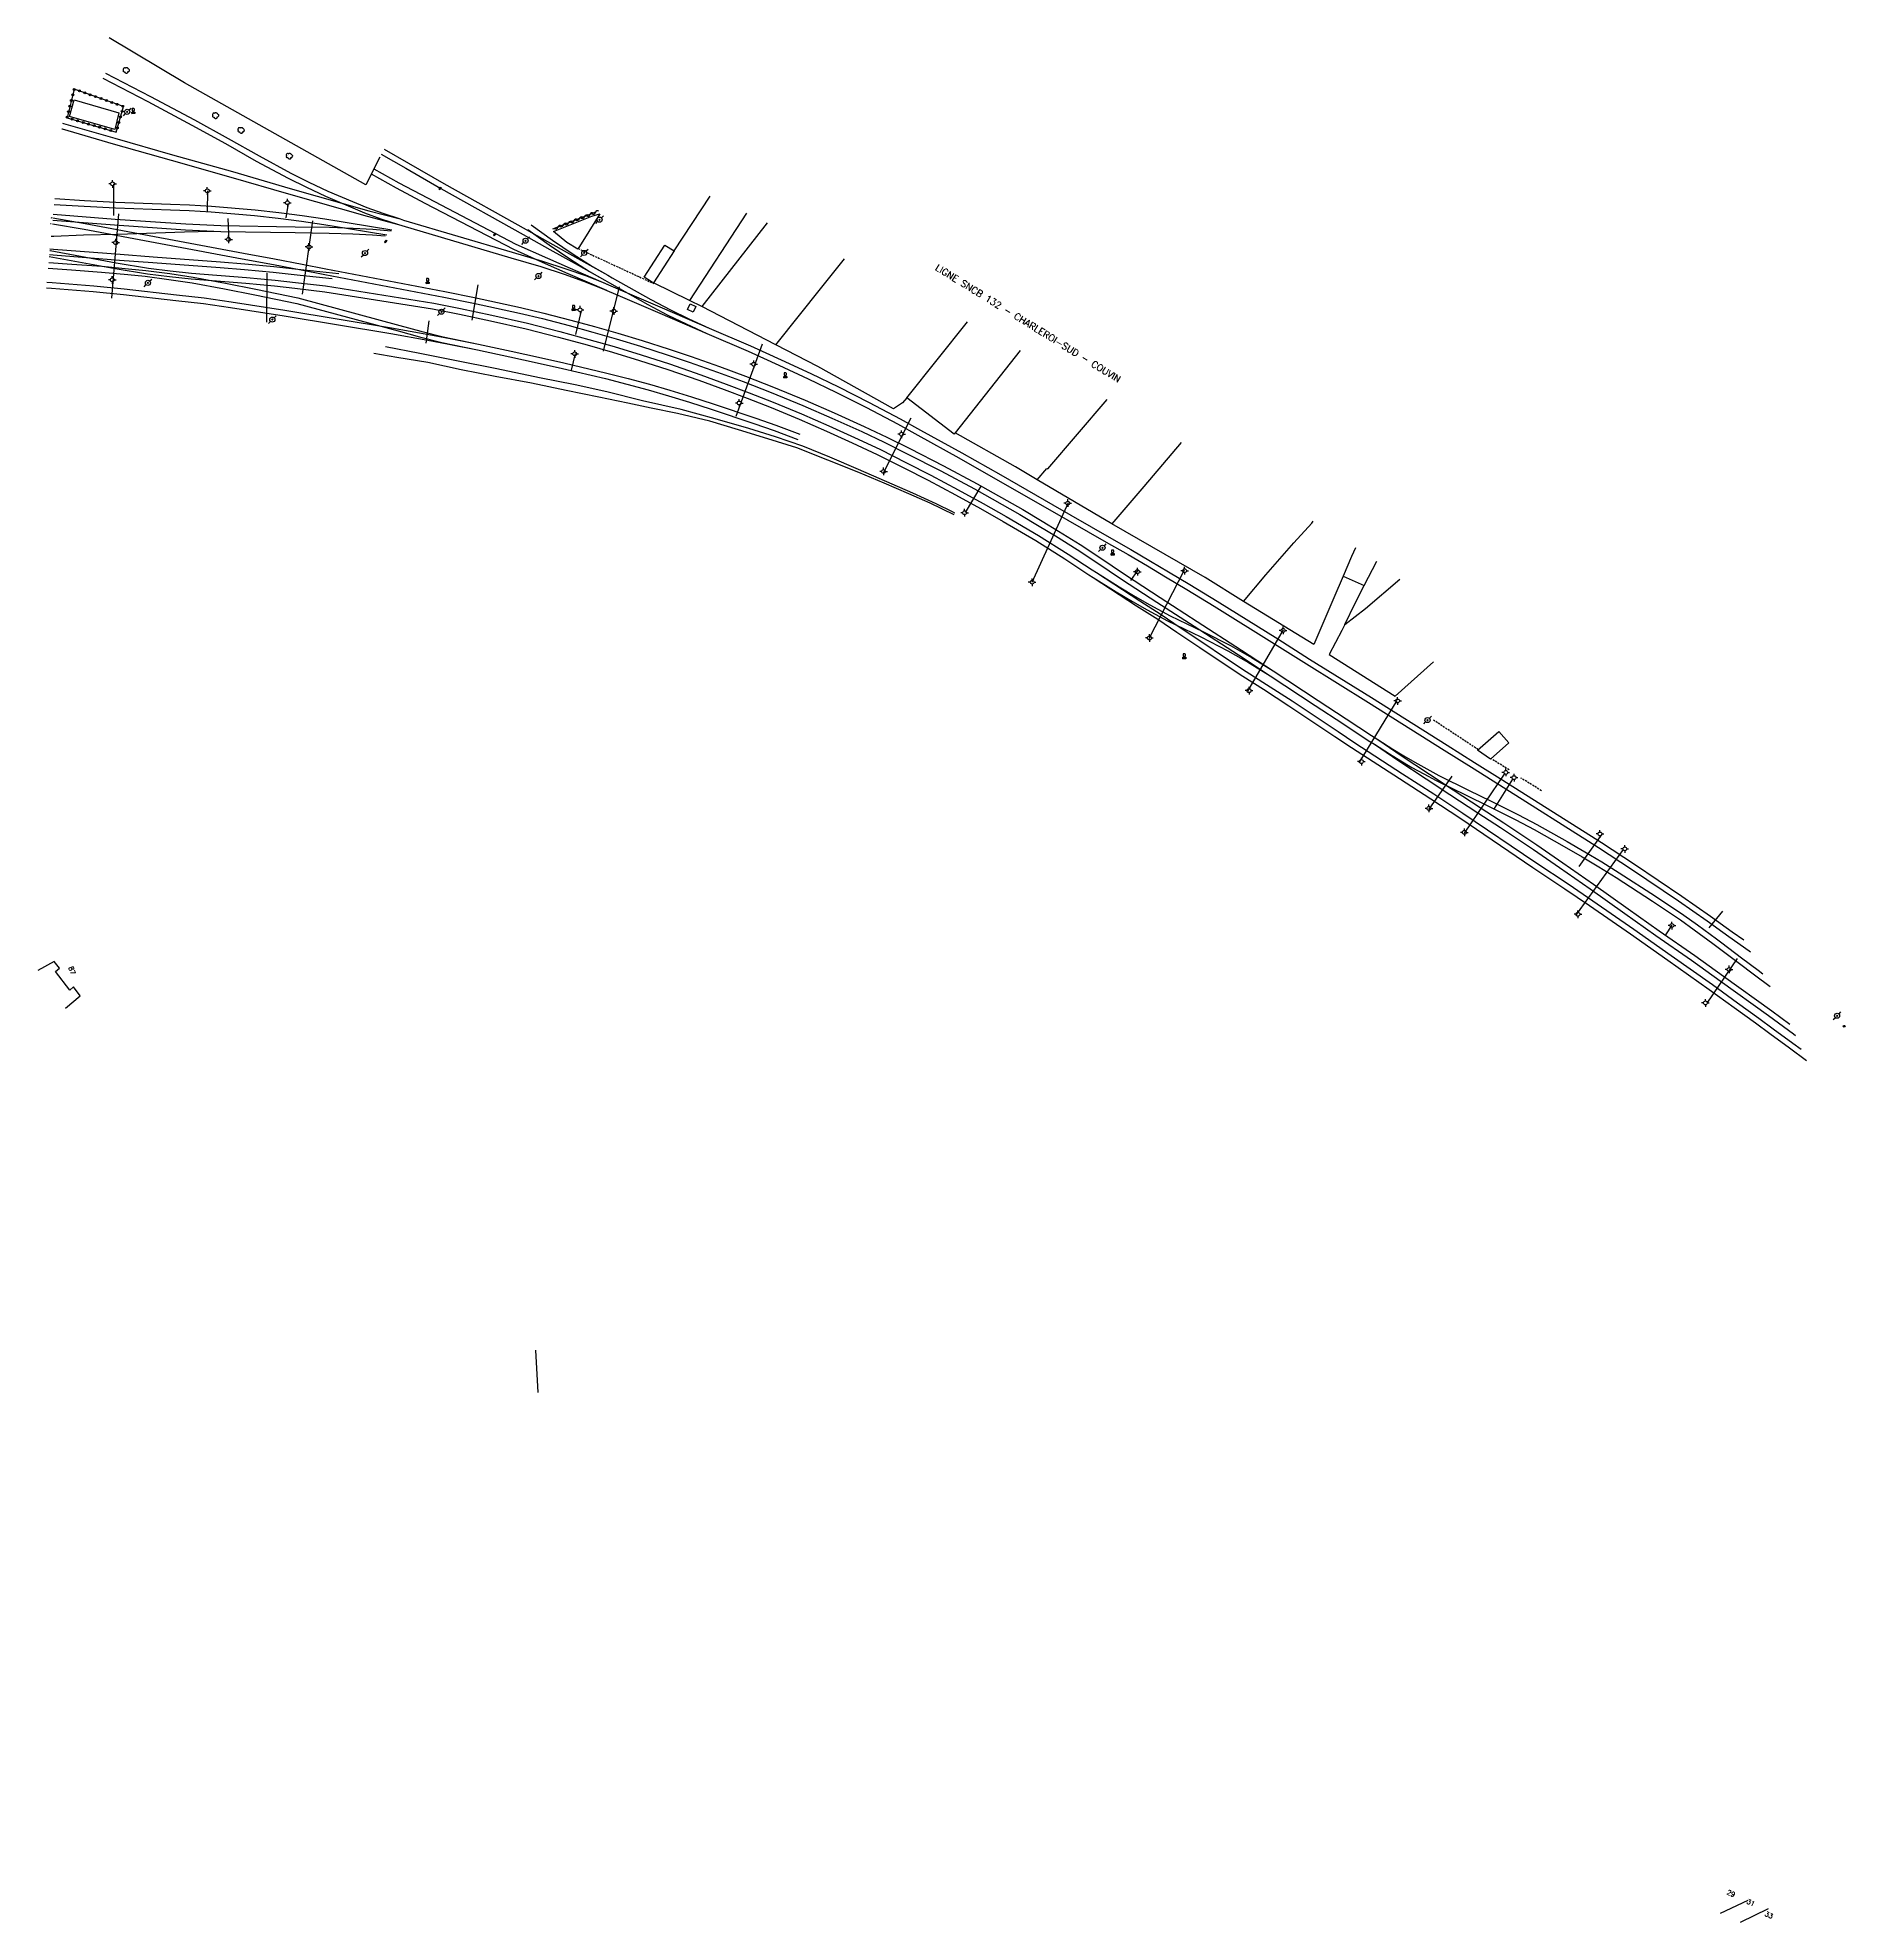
# Model space of a CAD drawing. Header units: millimetres. Extents: x 155000 to 156001, y 121015 to 121765.
# Drawn here: x 155409.8 to 155881.5, y 121015 to 121506.6 of the extents above; entities that cross this region are included whole.
import ezdxf
from ezdxf.enums import TextEntityAlignment as Align

# ---------------------------------------------------------------- set-up
doc = ezdxf.new("R2010")
doc.units = ezdxf.units.MM
doc.linetypes.add('DASHED', pattern=[0.75, 0.5, -0.25])
doc.layers.get('0').update_dxf_attribs({"linetype": 'CONTINUOUS'})
for name, color, linetype in [('W0100', 7, 'CONTINUOUS'), ('W0101', 7, 'CONTINUOUS'), ('W0104', 1, 'CONTINUOUS'), ('W0112', 1, 'DASHED'), ('W0211', 2, 'CONTINUOUS'), ('W0214', 2, 'CONTINUOUS'), ('W0300', 7, 'CONTINUOUS'), ('W0310', 3, 'CONTINUOUS'), ('W0323', 7, 'CONTINUOUS'), ('W0401', 7, 'CONTINUOUS'), ('W0438', 7, 'CONTINUOUS'), ('W0473', 7, 'CONTINUOUS'), ('W0610', 7, 'CONTINUOUS'), ('W0611', 7, 'CONTINUOUS'), ('W0700', 7, 'CONTINUOUS'), ('W0856', 7, 'CONTINUOUS'), ('W0984', 7, 'CONTINUOUS'), ('W0989', 7, 'CONTINUOUS'), ('W1102', 7, 'CONTINUOUS')]:
    doc.layers.add(name, color=color, linetype=linetype)
doc.styles.get("Standard").update_dxf_attribs({"font": 'romans.shx', "width": 0.85})

# ---------------------------------------------------------------- blocks, each defined once
blk = doc.blocks.new('T438')
for p, q in [((-0.4, 0.2), (0.4, 0.2)), ((-0.4, -0.2), (-0.4, 0.2)), ((0.15, 1.1), (-0.3, 1.1)), ((-0.3, 1.1), (-0.3, 0.5)), ((-0.3, 0.5), (0.15, 0.5)), ((0.3, 0.65), (0.3, 0.95)), ((0.4, 0.2), (0.4, -0.2))]:
    blk.add_line(p, q)
at = {"flags": 128}
for points in [[(-0.4, -0.2), (0.4, 0.2)], [(0.4, -0.2), (-0.4, -0.2)]]:
    blk.add_lwpolyline(points, dxfattribs=at)
for centre, major_axis, start_param, end_param in [((0.15, 0.95), (0.106, -0.106), 0.785398, 2.356194), ((0.15, 0.65), (0.106, 0.106), 3.926991, 5.497787)]:
    blk.add_ellipse(centre, major_axis=major_axis, ratio=1, start_param=start_param, end_param=end_param)
blk = doc.blocks.new('T473')
for p, q in [((-0.166667, 0.166667), (0.166667, -0.166667)), ((-0.166667, -0.166667), (0.166667, 0.166667)), ((0.500001, 0.500001), (1.000002, 1.000002)), ((-1.000002, -1.000002), (-0.500001, -0.500001))]:
    blk.add_line(p, q)
blk.add_ellipse((0, 0), major_axis=(0.471405, 0.471405), ratio=1, start_param=5.4977871438, end_param=11.780972451)
blk = doc.blocks.new('T610')
for p, q in [((-0.500001, 0), (-1.000002, 0)), ((0, 0.500001), (0, 1.000002)), ((0.500001, 0), (1.000002, 0)), ((0, -0.500001), (0, -1.000002))]:
    blk.add_line(p, q)
blk.add_ellipse((0, 0), major_axis=(-0.353554, 0.353554), ratio=1, start_param=3.926990817, end_param=10.2101761242)
blk = doc.blocks.new('T300')
for p, q in [((-0.8, 0.51), (-0.86, 0.34)), ((-0.86, 0.34), (-0.86, 0.17)), ((-0.86, 0.17), (-0.74, 0.06)), ((-0.69, 0.63), (-0.8, 0.51)), ((-0.8, -0.06), (-0.74, 0.06)), ((-0.74, 0.06), (-0.69, 0.11)), ((-0.57, 0.69), (-0.69, 0.63)), ((-0.46, 0.69), (-0.57, 0.69)), ((-0.29, 0.63), (-0.46, 0.69)), ((-0.29, 0.63), (-0.17, 0.74)), ((-0.23, 0.57), (-0.29, 0.63)), ((-0.17, 0.74), (-0.06, 0.8)), ((-0.06, 0.8), (0.06, 0.8)), ((0.06, 0.8), (0.23, 0.74)), ((0.23, 0.74), (0.34, 0.63)), ((0.34, 0.63), (0.4, 0.51)), ((0.46, 0.46), (0.34, 0.46)), ((0.4, 0.51), (0.4, 0.46)), ((0.57, 0.4), (0.46, 0.46)), ((0.57, 0.4), (0.69, 0.29)), ((0.69, 0.29), (0.74, 0.17)), ((0.74, 0.06), (0.69, -0.17)), ((0.74, 0.17), (0.74, 0.06)), ((-0.8, -0.17), (-0.8, -0.06)), ((-0.8, -0.23), (-0.8, -0.17)), ((-0.74, -0.34), (-0.8, -0.23)), ((-0.69, -0.4), (-0.74, -0.34)), ((-0.51, -0.46), (-0.69, -0.4)), ((-0.4, -0.46), (-0.51, -0.46)), ((-0.4, -0.46), (-0.34, -0.46)), ((-0.34, -0.46), (-0.34, -0.4)), ((-0.34, -0.51), (-0.34, -0.46)), ((-0.29, -0.63), (-0.34, -0.51)), ((-0.17, -0.74), (-0.29, -0.63)), ((-0.06, -0.8), (-0.17, -0.74)), ((0.06, -0.8), (-0.06, -0.8)), ((0.17, -0.74), (0.06, -0.8)), ((0.23, -0.69), (0.17, -0.74)), ((0.29, -0.46), (0.23, -0.46)), ((0.29, -0.63), (0.23, -0.69)), ((0.46, -0.4), (0.29, -0.46)), ((0.34, -0.51), (0.29, -0.63)), ((0.34, -0.51), (0.34, -0.46)), ((0.57, -0.34), (0.46, -0.4)), ((0.63, -0.29), (0.57, -0.34)), ((0.69, -0.17), (0.63, -0.29))]:
    blk.add_line(p, q)
blk = doc.blocks.new('T401')
for p, q in [((-0.3, 0.3), (0, 0.3)), ((-0.3, -0.25), (-0.3, 0.3)), ((-0.3, 0.15), (0, 0.15)), ((-0.3, 0), (0, 0)), ((0, 0.3), (0, -0.25)), ((-0.3, -0.15), (0, -0.15)), ((-0.3, -0.25), (-0.3, -0.3)), ((-0.3, -0.3), (0, -0.3)), ((0, -0.3), (0, -0.25))]:
    blk.add_line(p, q)
blk = doc.blocks.new('T856')
for p, q in [((-0.125, 0), (0.125, 0)), ((0, 0.125), (0, -0.125))]:
    blk.add_line(p, q)
blk.add_ellipse((0, 0), major_axis=(-0.177, 0.177), ratio=1, start_param=3.9269908, end_param=10.2101761)
blk = doc.blocks.new('t310o')
at = {"color": 0, "linetype": 'Continuous'}
for centre, start, end in [((-0.5, 0.38), 216.8699, 323.1304), ((0.5, -0.37), 36.8699, 143.1303)]:
    blk.add_arc(centre, 0.625, start, end, dxfattribs=at)
blk = doc.blocks.new('t323o')
at = {"color": 0, "linetype": 'Continuous'}
for radius in [0.25, 0.15]:
    blk.add_circle((0, 0), radius, dxfattribs=at)

msp = doc.modelspace()

# ---------------------------------------------------------------- linework, layer by layer
at = {"layer": 'W0100'}
msp.add_lwpolyline([(155417.03, 121253.5), (155420.87, 121256.75), (155419.14, 121259.03), (155418.22, 121258.17), (155414.49, 121263.08), (155415.46, 121263.91), (155414.14, 121265.66), (155409.81, 121263.29)], dxfattribs=at)
at = {"layer": 'W0101'}
for points in [[(155724.43, 121359.56), (155714.41, 121365.83), (155690.11, 121379.84), (155670.62, 121391.28), (155664.97, 121394.7), (155649.19, 121403.61), (155648.9, 121403.23), (155636.58, 121412.67), (155635.42, 121411.41), (155633.08, 121409.8), (155613.34, 121420.85), (155602.43, 121426.52), (155583.12, 121436.54), (155579.9, 121438.12), (155570.49, 121442.67), (155569.74, 121443.15), (155568.07, 121444.18), (155573.44, 121452.51), (155575.92, 121451.04), (155585.27, 121465.32)], [(155753.65, 121373.59), (155752.65, 121371.28), (155750.43, 121366.2), (155747.97, 121360.53), (155742.8, 121348.33), (155724.43, 121359.56)]]:
    msp.add_lwpolyline(points, dxfattribs=at)
at = {"layer": 'W0104'}
for points in [[(155499.04, 121475.51), (155495.4, 121468.22), (155495.4, 121468.22), (155448.15, 121494.91), (155428.45, 121506.64)], [(155594.78, 121460.89), (155579.9, 121438.12)], [(155600.17, 121458.38), (155583.12, 121436.54)], [(155575.92, 121451.04), (155570.49, 121442.67)], [(155602.43, 121426.52), (155614.44, 121441.57), (155620.33, 121448.99)], [(155636.58, 121412.67), (155652.39, 121432.55)], [(155666.2, 121425.07), (155649.19, 121403.61)], [(155670.62, 121391.28), (155673.13, 121394.31), (155673.37, 121394.17), (155688.83, 121412.29)], [(155708.14, 121401.02), (155698.39, 121389.6), (155690.11, 121379.84)], [(155724.43, 121359.56), (155730.23, 121366.54), (155737.56, 121374.9), (155742.23, 121380.02), (155742.63, 121380.51)], [(155750.43, 121366.2), (155755.88, 121363.72)], [(155750.83, 121353.56), (155756.28, 121357.72), (155765.26, 121365.38)], [(155755.88, 121363.72), (155759.18, 121370.12)], [(155750.83, 121353.56), (155753.53, 121359.16), (155755.88, 121363.72)], [(155750.83, 121353.56), (155750.07, 121351.99), (155746.77, 121345.78), (155763.96, 121334.89)], [(155773.97, 121343.82), (155773.97, 121343.82), (155763.96, 121334.89)]]:
    msp.add_lwpolyline(points, dxfattribs=at)
for points in [[(155429.91, 121482.73), (155418.14, 121486.05), (155419.3, 121490.4), (155431.01, 121487.05)], [(155556.46, 121460.7), (155550.71, 121451.48), (155547.91, 121453.21), (155544.4, 121456.1), (155554.4, 121460.06)], [(155580.07, 121437.22), (155581.53, 121436.55), (155580.87, 121435.09), (155579.4, 121435.76)], [(155785.52, 121320.82), (155791.02, 121325.69), (155793.63, 121322.71), (155788.89, 121318.46)]]:
    msp.add_lwpolyline(points, close=True, dxfattribs=at)
at = {"layer": 'W0112'}
for points in [[(155550.83, 121451.66), (155553.23, 121450.53), (155570.58, 121442.51)], [(155785.65, 121320.94), (155773.79, 121328.77)], [(155793.71, 121315.66), (155789.03, 121318.58)], [(155802.15, 121310.23), (155796.82, 121313.51)]]:
    msp.add_lwpolyline(points, dxfattribs=at)
at = {"layer": 'W0211'}
msp.add_lwpolyline([(155649.08, 121382.62), (155649.08, 121382.62), (155648.53, 121382.94), (155644.2, 121385.01), (155638.12, 121387.84), (155624.01, 121394.03), (155616.53, 121397.23), (155609.48, 121400.07), (155602.36, 121402.53), (155595.4, 121404.67), (155586.54, 121407.26), (155577.73, 121409.67), (155567.65, 121411.95), (155558.32, 121414.24), (155550.02, 121416.09), (155540.7, 121417.93), (155529.57, 121420.29), (155518.61, 121422.45), (155509.51, 121424.29), (155500.6, 121426.04)], dxfattribs=at)
at = {"layer": 'W0214'}
msp.add_lwpolyline([(155648.92, 121382.22), (155642.67, 121385.22), (155637.11, 121387.66), (155630.65, 121390.46), (155624.07, 121393.25), (155607.85, 121399.64), (155600.28, 121402.01), (155592.67, 121404.37), (155585.18, 121406.6), (155576.74, 121408.62), (155569.89, 121410), (155563.81, 121411.29), (155556.25, 121412.87), (155547.73, 121414.6), (155538.69, 121416.55), (155529.15, 121418.27), (155520.32, 121419.99), (155511.64, 121421.93), (155503.52, 121423.21), (155497.48, 121424.28)], dxfattribs=at)
at = {"layer": 'W0310'}
msp.add_lwpolyline([(155555.36, 121461.1), (155544.15, 121456.68)], dxfattribs=at)
at = {"layer": 'W0323'}
msp.add_lwpolyline([(155430.3, 121482.03), (155432.18, 121488.68), (155419.35, 121493.25), (155417.46, 121485.76)], close=True, dxfattribs=at)
at = {"layer": 'W0611'}
for points in [[(155429.6, 121468.51), (155429.59, 121460.24)], [(155454.1, 121461.35), (155454.24, 121466.66)], [(155430.86, 121460.69), (155429.03, 121438.73)], [(155459.76, 121453.54), (155459.51, 121459.51)], [(155474.64, 121459.65), (155475.23, 121463.43)], [(155481.52, 121458.88), (155478.84, 121439.75)], [(155469.63, 121445.24), (155469.53, 121432.47)], [(155523.15, 121432.92), (155524.75, 121442.14)], [(155557.41, 121424.91), (155561.59, 121441.69)], [(155550.21, 121429.26), (155551.7, 121435.38)], [(155511.14, 121426.95), (155511.94, 121432.77)], [(155598.83, 121426.71), (155591.95, 121407.84)], [(155549.07, 121419.92), (155550.14, 121424.23)], [(155630.49, 121393.13), (155637.76, 121407.45)], [(155655.88, 121389.67), (155651.82, 121382.75)], [(155678.68, 121385.33), (155669.24, 121364.51)], [(155695.05, 121365.02), (155696.82, 121367.7)], [(155708.97, 121367.74), (155699.77, 121349.87)], [(155725.59, 121336.22), (155734.86, 121352.15)], [(155764.44, 121333.78), (155754.54, 121317.51)], [(155772.86, 121305.38), (155778.87, 121314)], [(155792.58, 121314.79), (155781.97, 121299.19)], [(155794.65, 121313.26), (155789.81, 121305.6)], [(155817.89, 121298.87), (155811.91, 121290.44)], [(155811.17, 121277.7), (155823.54, 121294.86)], [(155849.37, 121278.79), (155845.81, 121274.43)], [(155836.21, 121275.15), (155834.52, 121272.59)], [(155853.27, 121266.43), (155845.34, 121254.83)]]:
    msp.add_lwpolyline(points, dxfattribs=at)
at = {"layer": 'W0700'}
for points in [[(155426.78, 121496.1), (155438.51, 121489.96), (155450.01, 121483.86), (155458.78, 121479.05), (155466.85, 121474.46), (155475.17, 121470), (155479.94, 121467.63), (155484.92, 121465.28), (155495.1, 121460.96), (155499.38, 121459.43), (155503.93, 121457.92), (155504.82, 121457.63), (155533.23, 121449.22)], [(155427.48, 121497.43), (155439.22, 121491.3), (155450.73, 121485.19), (155459.52, 121480.37), (155467.58, 121475.79), (155475.86, 121471.35), (155480.6, 121468.99), (155485.54, 121466.65), (155495.65, 121462.37), (155499.87, 121460.86), (155504.36, 121459.37), (155505.29, 121459.06), (155533.65, 121450.67)], [(155416.3, 121484.35), (155416.57, 121484.28), (155429.93, 121480.4), (155445.02, 121476.12), (155460.6, 121471.71), (155475.68, 121467.35), (155496.17, 121461.51), (155504.36, 121459.37)], [(155416.1, 121482.84), (155416.16, 121482.83), (155429.52, 121478.95), (155444.61, 121474.66), (155460.18, 121470.26), (155475.26, 121465.9), (155495.77, 121460.06), (155503.93, 121457.92)], [(155499.45, 121476.25), (155505.85, 121472.58), (155515.03, 121467.29), (155536.49, 121455.3)], [(155500.18, 121477.58), (155506.6, 121473.89), (155515.79, 121468.6), (155537.23, 121456.62)], [(155496.83, 121471.1), (155503.34, 121467.46), (155510.83, 121463.5), (155533.92, 121451.44)], [(155497.51, 121472.45), (155504.06, 121468.79), (155511.54, 121464.84), (155534.53, 121452.82)], [(155414.29, 121464.66), (155422.01, 121464.22), (155430.18, 121463.78), (155444.49, 121463.26), (155449.44, 121463.04), (155455.17, 121462.73), (155466.55, 121461.77), (155472.75, 121461.08), (155478.83, 121460.28), (155484.71, 121459.4), (155490.59, 121458.46), (155496.36, 121457.47), (155502.25, 121456.52)], [(155413.27, 121459.73), (155413.51, 121459.69)], [(155413.75, 121459.09), (155429.88, 121457.81), (155448.35, 121456.54), (155457.57, 121456.13), (155476.98, 121455.84), (155485.89, 121455.67), (155492.05, 121455.49), (155497.16, 121455.2), (155500.48, 121454.92)], [(155413.8, 121459.64), (155422.22, 121458.18), (155463.48, 121450.48), (155471.59, 121448.94), (155478.84, 121447.55), (155485.02, 121446.33), (155516.07, 121440.41), (155523.81, 121438.91), (155535.82, 121436.28), (155541.87, 121434.82), (155548.91, 121433), (155555.06, 121431.31), (155561.15, 121429.55), (155567.52, 121427.62), (155574.55, 121425.38), (155580.32, 121423.47), (155587.69, 121420.86), (155594.46, 121418.37), (155601.78, 121415.52), (155610.05, 121412.08), (155617.61, 121408.79), (155625.45, 121405.26), (155631.33, 121402.46), (155637.37, 121399.48), (155646.16, 121394.99), (155654.94, 121390.28), (155666.83, 121383.55)], [(155413.89, 121460.59), (155429.99, 121459.31), (155448.43, 121458.05), (155457.61, 121457.64), (155477.01, 121457.35), (155485.93, 121457.18), (155492.11, 121457), (155497.27, 121456.7), (155502.02, 121456.3)], [(155414.14, 121463.16), (155421.93, 121462.71), (155430.11, 121462.28), (155444.43, 121461.75), (155449.37, 121461.53), (155455.06, 121461.23), (155466.4, 121460.27), (155472.57, 121459.58), (155478.62, 121458.78), (155484.48, 121457.91), (155490.35, 121456.97), (155496.12, 121455.98), (155500.87, 121455.22)], [(155413.13, 121458.22), (155413.36, 121458.18)], [(155413.34, 121454.86), (155414.06, 121454.89), (155421.75, 121455.18), (155430.76, 121455.43), (155448.11, 121455.99), (155455.26, 121456.15), (155457.57, 121456.13)], [(155413.66, 121458.13), (155421.95, 121456.69), (155463.2, 121449), (155471.31, 121447.46), (155478.55, 121446.07), (155484.71, 121444.85), (155515.79, 121438.93), (155523.5, 121437.43), (155535.49, 121434.81), (155541.5, 121433.36), (155548.52, 121431.54), (155554.65, 121429.86), (155560.72, 121428.1), (155567.07, 121426.18), (155574.09, 121423.94), (155579.83, 121422.04), (155587.18, 121419.44), (155593.92, 121416.96), (155601.21, 121414.12), (155609.45, 121410.69), (155617, 121407.41), (155624.82, 121403.89), (155630.67, 121401.1), (155636.7, 121398.13), (155645.46, 121393.65), (155654.21, 121388.96), (155666.08, 121382.23)], [(155536.49, 121455.3), (155543.45, 121451.41), (155550.8, 121447.33), (155557.75, 121443.39)], [(155537.23, 121456.62), (155544.18, 121452.73), (155551.54, 121448.64), (155558.54, 121444.68)], [(155537.67, 121456.62), (155543.27, 121452.59), (155548.67, 121448.93), (155553.82, 121445.68), (155557.75, 121443.39), (155558.98, 121442.68), (155569.04, 121437.03), (155574.24, 121434.3), (155579.02, 121431.99), (155584.4, 121429.49)], [(155538.55, 121457.85), (155544.13, 121453.83), (155549.5, 121450.2), (155554.61, 121446.97), (155558.54, 121444.68), (155559.73, 121443.99), (155569.76, 121438.36), (155574.92, 121435.65), (155579.67, 121433.35), (155585.02, 121430.87)], [(155412.84, 121449.61), (155429.99, 121446.41), (155438.5, 121445.04), (155444.24, 121444.33), (155449.83, 121443.76), (155464.15, 121442.57), (155471.64, 121441.88), (155476.94, 121441.32), (155484.69, 121440.39), (155512.86, 121435.91)], [(155412.88, 121450.05), (155413.84, 121449.98), (155431.19, 121448.65), (155439.87, 121447.99), (155457.38, 121446.7), (155463.76, 121446.14), (155471.28, 121445.45), (155478.29, 121444.72), (155486.65, 121443.79)], [(155412.98, 121451.12), (155413.11, 121451.1), (155430.25, 121447.9), (155438.71, 121446.53), (155444.41, 121445.83), (155449.97, 121445.26), (155464.28, 121444.08), (155471.79, 121443.39), (155477.11, 121442.82), (155484.87, 121441.89), (155513.15, 121437.39)], [(155413.02, 121451.56), (155413.95, 121451.49), (155431.31, 121450.15), (155439.98, 121449.49), (155457.5, 121448.2), (155463.89, 121447.65), (155471.43, 121446.96), (155478.45, 121446.22), (155488.4, 121445.11)], [(155533.23, 121449.22), (155541.06, 121446.92), (155547.14, 121444.94), (155552.19, 121443.15), (155557.06, 121441.26), (155561.83, 121439.26), (155572.17, 121434.77), (155584.4, 121429.49), (155595.19, 121424.84), (155603.19, 121421.24), (155610.86, 121417.66), (155618.1, 121414.17), (155626.03, 121410.18), (155634.16, 121405.88), (155639.46, 121402.99), (155650.17, 121397.02), (155660.34, 121391.27), (155673.89, 121383.52)], [(155533.65, 121450.67), (155541.51, 121448.36), (155547.63, 121446.37), (155552.71, 121444.57), (155557.63, 121442.67), (155558.79, 121442.18), (155562.42, 121440.65), (155572.77, 121436.15), (155585.02, 121430.87), (155595.8, 121426.23), (155603.82, 121422.61), (155611.5, 121419.02), (155618.76, 121415.53), (155626.72, 121411.52), (155634.87, 121407.21), (155640.19, 121404.31), (155650.91, 121398.34), (155661.09, 121392.59), (155674.64, 121384.83)], [(155533.92, 121451.44), (155542.25, 121447.74), (155548.15, 121445.14), (155558.19, 121440.79)], [(155534.53, 121452.82), (155542.85, 121449.12), (155548.76, 121446.52), (155558.79, 121442.18)], [(155412.55, 121446.49), (155418.63, 121446.07), (155426.42, 121445.5), (155433.36, 121444.89), (155437.84, 121444.43), (155444.06, 121443.6), (155450.14, 121442.72), (155458.52, 121441.15), (155466.47, 121439.6), (155477.42, 121437.32)], [(155412.69, 121447.99), (155418.73, 121447.57), (155426.54, 121447.01), (155433.5, 121446.39), (155438.02, 121445.93), (155444.27, 121445.1), (155450.39, 121444.21), (155458.81, 121442.64), (155466.77, 121441.08), (155477.72, 121438.8)], [(155412.08, 121441.38), (155413.45, 121441.27), (155424.32, 121440.4), (155432.24, 121439.63), (155445.84, 121438.05), (155453.09, 121437.28), (155460.1, 121436.26), (155474.09, 121434.09), (155501.91, 121429.46)], [(155412.21, 121442.88), (155413.56, 121442.78), (155424.45, 121441.91), (155432.4, 121441.13), (155446.01, 121439.55), (155453.28, 121438.78), (155460.33, 121437.76), (155474.33, 121435.59), (155502.17, 121430.95)], [(155477.42, 121437.32), (155503.85, 121430.15), (155509.44, 121428.59), (155515.29, 121427.16), (155524.54, 121425.19)], [(155477.72, 121438.8), (155504.3, 121431.59), (155509.82, 121430.05), (155515.63, 121428.63), (155524.84, 121426.67)], [(155512.86, 121435.91), (155519.83, 121434.52), (155527.96, 121432.8), (155537.23, 121430.68), (155545.69, 121428.54), (155553.22, 121426.51), (155559.77, 121424.63), (155566.8, 121422.48), (155574.19, 121420.1), (155582.3, 121417.3), (155588.92, 121414.89), (155594.92, 121412.62), (155601.19, 121410.16), (155608.51, 121407.14), (155615.64, 121404.03), (155622.32, 121401), (155628.85, 121397.91), (155635.84, 121394.44), (155642.17, 121391.22), (155649.28, 121387.41), (155655.77, 121383.83), (155661.75, 121380.43), (155670.21, 121375.46)], [(155513.15, 121437.39), (155520.13, 121436), (155528.28, 121434.28), (155537.58, 121432.15), (155546.07, 121430), (155553.62, 121427.96), (155560.2, 121426.08), (155567.26, 121423.92), (155574.67, 121421.53), (155582.8, 121418.72), (155589.45, 121416.31), (155595.47, 121414.03), (155601.75, 121411.56), (155609.1, 121408.53), (155616.26, 121405.41), (155622.96, 121402.37), (155629.51, 121399.27), (155636.51, 121395.79), (155642.87, 121392.56), (155650, 121388.74), (155656.5, 121385.15), (155662.51, 121381.73), (155670.97, 121376.76)], [(155501.91, 121429.46), (155511.61, 121427.74), (155517.11, 121426.68), (155524.54, 121425.19), (155533.01, 121423.41), (155540.16, 121421.87), (155546.75, 121420.37), (155557.94, 121417.71), (155563.52, 121416.3), (155569.06, 121414.8), (155574.36, 121413.25), (155579.91, 121411.55), (155585.56, 121409.74), (155596.71, 121406), (155601.94, 121404.16), (155608.19, 121401.85)], [(155502.17, 121430.95), (155511.89, 121429.23), (155517.4, 121428.16), (155524.84, 121426.67), (155533.32, 121424.89), (155540.48, 121423.34), (155547.09, 121421.85), (155558.3, 121419.18), (155563.91, 121417.76), (155569.46, 121416.25), (155574.79, 121414.7), (155580.36, 121412.99), (155586.04, 121411.17), (155597.2, 121407.43), (155602.45, 121405.58), (155608.71, 121403.26)], [(155666.08, 121382.23), (155671.15, 121379.26), (155675.39, 121376.67), (155681.01, 121373.15), (155685.89, 121369.95), (155692.83, 121365.27), (155701.84, 121359.39), (155711.52, 121353.13), (155723.1, 121345.63), (155731.38, 121340.2), (155743.11, 121332.49), (155750.35, 121327.72), (155756.99, 121323.36), (155758.6, 121322.33), (155762.55, 121319.8), (155765.47, 121317.99), (155768.39, 121316.31), (155771.51, 121314.6), (155774.7, 121312.89), (155782.67, 121308.95), (155788.22, 121306.24), (155795.47, 121302.6), (155800.25, 121300.07), (155808.11, 121295.7), (155812.77, 121293.01), (155817.15, 121290.37), (155821.63, 121287.56), (155831.13, 121281.43), (155838.44, 121276.52), (155842.04, 121273.97), (155846.93, 121270.39), (155848.28, 121269.32), (155853.49, 121265.42), (155857.8, 121262.2), (155861.84, 121259.15)], [(155666.83, 121383.55), (155671.92, 121380.56), (155676.18, 121377.95), (155681.82, 121374.42), (155686.72, 121371.21), (155693.67, 121366.53), (155702.66, 121360.65), (155712.34, 121354.4), (155723.93, 121346.9), (155732.19, 121341.47), (155743.93, 121333.75), (155751.18, 121328.98), (155757.81, 121324.63), (155759.44, 121323.59), (155763.36, 121321.07), (155766.24, 121319.29), (155769.13, 121317.63), (155772.23, 121315.93), (155775.39, 121314.23), (155783.33, 121310.31), (155788.89, 121307.59), (155796.16, 121303.94), (155800.97, 121301.4), (155808.85, 121297.01), (155813.53, 121294.31), (155817.94, 121291.66), (155822.44, 121288.83), (155831.96, 121282.69), (155839.3, 121277.76), (155842.92, 121275.2), (155847.85, 121271.59), (155849.2, 121270.52), (155854.39, 121266.63), (155858.7, 121263.41), (155859.97, 121262.45)], [(155673.89, 121383.52), (155688.63, 121375.06), (155694.31, 121371.82), (155699.38, 121368.85), (155704.09, 121366.03), (155709.61, 121362.72), (155716.78, 121358.35), (155732.55, 121348.56), (155740.88, 121343.28), (155757.03, 121333.27), (155776.77, 121320.82), (155783.91, 121316.35), (155791.25, 121311.72), (155817.05, 121295.43), (155825.64, 121289.79), (155837.97, 121281.49), (155845.42, 121276.29), (155851.07, 121272.21), (155856.34, 121268.49), (155856.72, 121268.2)], [(155674.64, 121384.83), (155689.38, 121376.37), (155695.07, 121373.13), (155700.15, 121370.14), (155704.86, 121367.32), (155710.39, 121364.02), (155717.57, 121359.64), (155733.35, 121349.84), (155741.68, 121344.56), (155757.83, 121334.55), (155777.57, 121322.1), (155784.71, 121317.62), (155792.06, 121313), (155817.87, 121296.7), (155826.47, 121291.05), (155838.83, 121282.73), (155846.29, 121277.52), (155851.95, 121273.44), (155854.96, 121271.31)], [(155670.21, 121375.46), (155677.85, 121370.69), (155684.1, 121366.56), (155685.18, 121365.88), (155691.2, 121362.08), (155695.43, 121359.6), (155699.26, 121357.43), (155704.63, 121354.51), (155713.31, 121350.32), (155720.35, 121346.72), (155725.72, 121343.69), (155731.38, 121340.2)], [(155670.97, 121376.76), (155678.66, 121371.96), (155684.92, 121367.83), (155686.07, 121367.11), (155691.99, 121363.37), (155696.19, 121360.9), (155699.99, 121358.75), (155705.32, 121355.86), (155713.98, 121351.68), (155721.03, 121348.07), (155726.52, 121344.97), (155732.19, 121341.47)], [(155685.18, 121365.88), (155696.54, 121358.46), (155702.11, 121354.93), (155707.05, 121351.56), (155713, 121347.62), (155718.59, 121343.82), (155724.28, 121340.06), (155729.66, 121336.69), (155736.28, 121332.39), (155748.26, 121324.39), (155752.65, 121321.49), (155765.12, 121313.4), (155773.27, 121308.1), (155780.84, 121303.14), (155799.9, 121290.21), (155808.27, 121284.64), (155814.74, 121280.27), (155825.39, 121272.9), (155835.19, 121266.04), (155845.9, 121258.41), (155852.43, 121253.67), (155858.03, 121249.69)], [(155686.07, 121367.11), (155697.36, 121359.73), (155702.94, 121356.19), (155707.89, 121352.81), (155713.84, 121348.88), (155719.43, 121345.07), (155725.1, 121341.33), (155730.47, 121337.97), (155737.11, 121333.65), (155749.09, 121325.65), (155753.48, 121322.75), (155765.95, 121314.66), (155774.09, 121309.37), (155781.68, 121304.4), (155800.74, 121291.46), (155809.11, 121285.89), (155815.59, 121281.52), (155826.25, 121274.14), (155836.06, 121267.28), (155846.78, 121259.63), (155853.31, 121254.89), (155858.91, 121250.92)], [(155758.6, 121322.33), (155764.73, 121318.19), (155772.08, 121313.29), (155778.27, 121309.22), (155785.6, 121304.43), (155791.52, 121300.61), (155800.09, 121294.87), (155806.89, 121290.17), (155814.9, 121284.6), (155823.97, 121278.16), (155832.01, 121272.47), (155841.3, 121265.99), (155848.81, 121260.6)], [(155759.44, 121323.59), (155765.57, 121319.45), (155772.92, 121314.55), (155779.1, 121310.48), (155786.42, 121305.7), (155792.35, 121301.88), (155800.94, 121296.12), (155807.75, 121291.41), (155815.77, 121285.83), (155824.84, 121279.39), (155832.88, 121273.7), (155842.17, 121267.22), (155849.69, 121261.83)], [(155848.81, 121260.6), (155861.37, 121251.6), (155867.92, 121246.77), (155868.49, 121246.34)], [(155849.69, 121261.83), (155862.26, 121252.82), (155867.01, 121249.32)], [(155858.03, 121249.69), (155861.72, 121246.91), (155866.9, 121243.13), (155871.36, 121239.83)], [(155858.91, 121250.92), (155862.62, 121248.12), (155867.8, 121244.35), (155869.92, 121242.77)]]:
    msp.add_lwpolyline(points, dxfattribs=at)
at = {"layer": 'W1102'}
msp.add_lwpolyline([(155540.42, 121153.28), (155539.82, 121164.25)], dxfattribs=at)
at = {"layer": 'W1102', "flags": 128}
for points in [[(155848.91, 121017.46), (155856.1, 121020.86)], [(155854.13, 121015.05), (155861.38, 121018.65)]]:
    msp.add_lwpolyline(points, dxfattribs=at)

# ---------------------------------------------------------------- block references
at = {"layer": 'W0300'}
for p in [(155432.96, 121498.1), (155456.27, 121486.31), (155462.93, 121482.46), (155475.53, 121475.73)]:
    msp.add_blockref('T300', p, dxfattribs=at)
at = {"layer": 'W0310', "rotation": 201.4722233893386}
for p in [(155548.33, 121458.33), (155549.73, 121458.88), (155551.13, 121459.43), (155552.52, 121459.98), (155553.92, 121460.53), (155555.31, 121461.07), (155545.54, 121457.23), (155546.94, 121457.78)]:
    msp.add_blockref('t310o', p, dxfattribs=at)
at = {"layer": 'W0323'}
for p, rotation in [((155419.33, 121493.16), 255.8737481550673), ((155418.23, 121488.8), 255.8737481550673), ((155418.59, 121490.25), 255.8737481550673), ((155418.96, 121491.71), 255.8737481550673), ((155420.68, 121492.77), 160.4330391065282), ((155422.09, 121492.27), 160.4330391065282), ((155423.51, 121491.77), 160.4330391065282), ((155424.92, 121491.27), 160.4330391065282), ((155426.33, 121490.76), 160.4330391065282), ((155427.75, 121490.26), 160.4330391065282), ((155429.16, 121489.76), 160.4330391065282), ((155430.57, 121489.26), 160.4330391065282), ((155431.99, 121488.75), 160.4330391065282), ((155417.5, 121485.89), 255.8737481550673), ((155417.86, 121487.35), 255.8737481550673), ((155418.77, 121485.38), 343.777860558559), ((155420.22, 121484.96), 343.777860558559), ((155421.66, 121484.54), 343.777860558559), ((155423.1, 121484.12), 343.777860558559), ((155424.54, 121483.7), 343.777860558559), ((155425.98, 121483.28), 343.777860558559), ((155430.6, 121483.11), 74.19222471175898), ((155431.01, 121484.55), 74.19222471175898), ((155431.42, 121486), 74.19222471175898), ((155431.83, 121487.44), 74.19222471175898), ((155427.42, 121482.87), 343.777860558559), ((155428.86, 121482.45), 343.777860558559)]:
    msp.add_blockref('t323o', p, dxfattribs=dict(at, rotation=rotation))
at = {"layer": 'W0401'}
for p, rotation in [((155514.93, 121467.21), 316.3715553746129), ((155500.72, 121453.37), 310.3121257316794), ((155529.15, 121455.19), 312.9666377714698)]:
    msp.add_blockref('T401', p, dxfattribs=dict(at, rotation=rotation))
at = {"layer": 'W0438'}
for p in [(155434.74, 121487.05), (155511.57, 121442.71), (155549.63, 121435.69), (155604.86, 121418.09), (155690.26, 121371.87), (155709, 121344.82)]:
    msp.add_blockref('T438', p, dxfattribs=at)
at = {"layer": 'W0473'}
for p in [(155433.17, 121487.3), (155556.42, 121459.18), (155537.11, 121453.69), (155495.21, 121450.46), (155552.43, 121450.51), (155540.47, 121444.49), (155438.57, 121442.69), (155515.15, 121435.16), (155471.04, 121433.11), (155687.64, 121373.6), (155772.45, 121328.65), (155879.31, 121251.52)]:
    msp.add_blockref('T473', p, dxfattribs=at)
at = {"layer": 'W0610'}
for p in [(155429.35, 121468.51), (155454.07, 121466.69), (155474.97, 121463.59), (155430.18, 121453.18), (155459.61, 121454.04), (155480.6, 121452.06), (155429.28, 121443.48), (155551.33, 121435.67), (155560.13, 121435.34), (155549.93, 121424.18), (155596.63, 121421.46), (155592.86, 121411.35), (155635.21, 121403.21), (155630.5, 121393.5), (155678.58, 121385.23), (155651.66, 121382.73), (155669.28, 121364.61), (155696.73, 121367.35), (155709.06, 121367.6), (155699.88, 121350.06), (155734.75, 121352.03), (155725.87, 121336.32), (155764.63, 121333.64), (155755.19, 121317.82), (155792.87, 121314.99), (155795.01, 121313.64), (155772.81, 121305.61), (155782.06, 121299.36), (155817.44, 121298.95), (155823.92, 121295.05), (155811.69, 121278), (155836.21, 121275.06), (155851.13, 121263.59), (155844.96, 121254.87)]:
    msp.add_blockref('T610', p, dxfattribs=at)
at = {"layer": 'W0856', "rotation": 359.9999899820874}
msp.add_blockref('T856', (155881.18, 121248.77), dxfattribs=at)

# ---------------------------------------------------------------- texts
at = {"layer": 'W0984'}
for s, rotation, p in [('87', 290.7591, (155417.82, 121264.11)), ('29', 336.0332, (155850.41, 121022.45)), ('31', 336.0332, (155855.57, 121020.04)), ('33', 336.0332, (155860.3, 121016.82))]:
    msp.add_text(s, height=1.25, rotation=rotation, dxfattribs=at).set_placement(p)
at = {"layer": 'W0989'}
msp.add_text('LIGNE SNCB 132 - CHARLEROI-SUD - COUVIN', height=1.75, rotation=328.2993, dxfattribs=at).set_placement((155644.31, 121446.92), align=Align.MIDDLE_LEFT)

doc.saveas('drawing.dxf')
